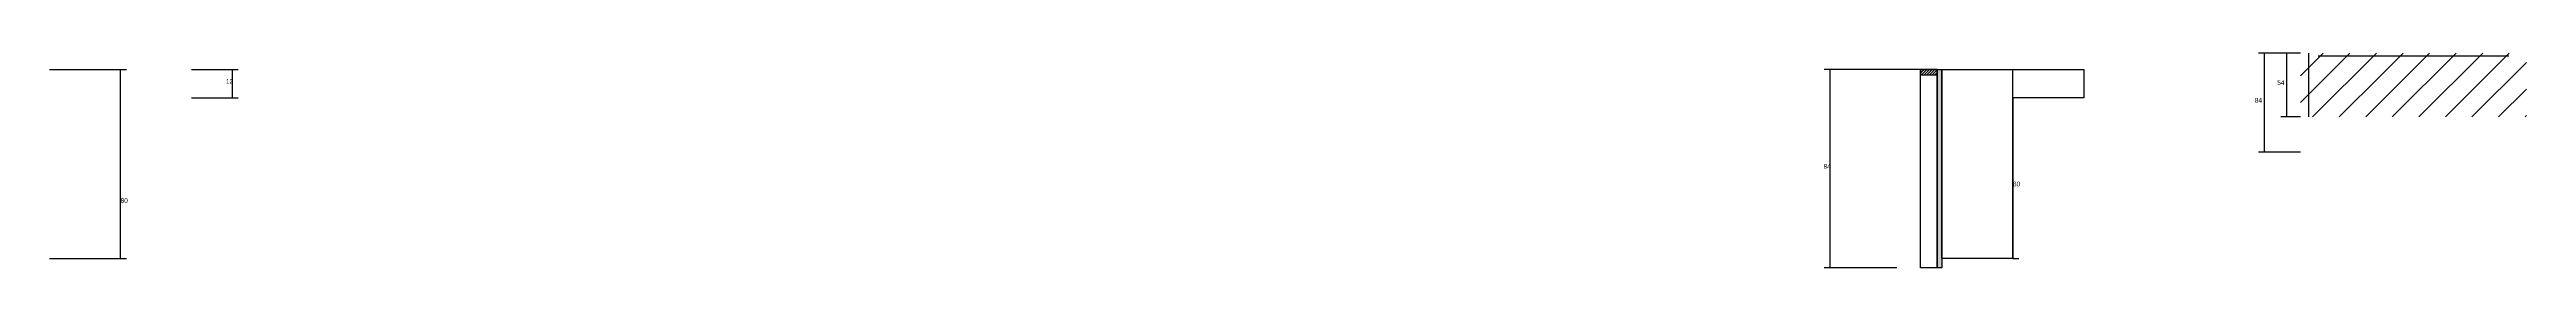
# Model space of a CAD drawing. Header units: metres. Extents: x 129272 to 131365, y 32610 to 33958.
# Drawn here: x 129272 to 131365, y 32610 to 32792 of the extents above; entities that cross this region are included whole.
import ezdxf

# ---------------------------------------------------------------- set-up
doc = ezdxf.new("R2010")
doc.units = ezdxf.units.M
for name, color, linetype in [('CONCRETO', 251, 'Continuous'), ('COTA', 4, 'Continuous'), ('Cota Seção (2x)', 4, 'Continuous'), ('Hachura', 253, 'Continuous'), ('Madeira', 126, 'Continuous'), ('Painéis', 200, 'Continuous'), ('SARR_2.2x7', 40, 'Continuous')]:
    doc.layers.add(name, color=color, linetype=linetype)

msp = doc.modelspace()

# ---------------------------------------------------------------- hatches: boundary and pattern name
at = {"layer": 'Hachura'}
h = msp.add_hatch(dxfattribs=at)
h.set_pattern_fill('ANSI31', scale=0.5)
h.paths.add_polyline_path([(130853, 32778.1), (130853, 32773.7), (130853, 32773.7), (130867, 32773.7), (130867, 32773.7), (130867, 32778.1), (130867, 32778.1), (130853, 32778.1)])
h = msp.add_hatch(color=8, dxfattribs=at)
h.dxf.hatch_style = 1
h.paths.add_polyline_path([(130867, 32778.1), (130871, 32778.1), (130871, 32778.1), (130871, 32610.1), (130871, 32610.1), (130867, 32610.1), (130867, 32610.1), (130867, 32778.1)])
h = msp.add_hatch(dxfattribs=at)
h.set_pattern_fill('ANSI31', scale=5)
h.paths.add_polyline_path([(131242.9, 32738.1), (131242.9, 32792.1), (131173.9, 32792.1), (131173.9, 32738.1)])
h = msp.add_hatch(dxfattribs=at)
h.set_pattern_fill('ANSI31', scale=5)
h.paths.add_polyline_path([(131364.9, 32738.1), (131364.9, 32792.1), (131242.9, 32792.1), (131242.9, 32738.1)])

# ---------------------------------------------------------------- linework, layer by layer
at = {"layer": 'CONCRETO'}
msp.add_lwpolyline([(130871, 32758.1), (130871, 32778.1), (130991, 32778.1), (130991, 32754.1), (130931, 32754.1), (130931, 32618.1), (130871, 32618.1), (130871, 32758.1)], close=True, dxfattribs=at)
at = {"layer": 'COTA'}
for p, q in [((129392.1, 32778.1), (129431.6, 32778.1)), ((129426.6, 32754.1), (129426.6, 32778.1)), ((130853, 32778.1), (130771.5, 32778.1)), ((130776.5, 32610.1), (130776.5, 32778.1)), ((131173.9, 32792.1), (131138.5, 32792.1)), ((131143.5, 32708.1), (131143.5, 32792.1)), ((131173.9, 32792.1), (131157.4, 32792.1)), ((131162.4, 32738.1), (131162.4, 32792.1)), ((129392.1, 32754.1), (129431.6, 32754.1)), ((131173.9, 32738.1), (131157.4, 32738.1)), ((131173.9, 32708.1), (131138.5, 32708.1)), ((130833, 32610.1), (130771.5, 32610.1))]:
    msp.add_line(p, q, dxfattribs=at)
at = {"layer": 'Cota Seção (2x)'}
for p, q in [((129272.1, 32778.1), (129337.1, 32778.1)), ((129332.1, 32618.1), (129332.1, 32778.1)), ((130931, 32618.1), (130931, 32778.1)), ((130931, 32778.1), (130936, 32778.1)), ((129272.1, 32618.1), (129337.1, 32618.1)), ((130931, 32618.1), (130936, 32618.1))]:
    msp.add_line(p, q, dxfattribs=at)
at = {"layer": 'Madeira'}
for points in [[(130853, 32778.1), (130853, 32773.7), (130867, 32773.7), (130867, 32778.1)], [(130853, 32778.1), (130867, 32778.1), (130867, 32610.1), (130853, 32610.1)]]:
    msp.add_lwpolyline(points, close=True, dxfattribs=at)
at = {"layer": 'Painéis'}
msp.add_lwpolyline([(130867, 32778.1), (130871, 32778.1), (130871, 32610.1), (130867, 32610.1)], close=True, dxfattribs=at)
at = {"layer": 'SARR_2.2x7'}
for p, q in [((131180.9, 32738.1), (131180.9, 32792.1)), ((131188.9, 32789.9), (131242.9, 32789.9)), ((131242.9, 32789.9), (131349.9, 32789.9))]:
    msp.add_line(p, q, dxfattribs=at)

# ---------------------------------------------------------------- texts
at = {"layer": 'COTA'}
for s, p in [('12', (129421.1, 32766.1)), ('84', (131135.4, 32750.1)), ('54', (131154.3, 32765.1)), ('84', (130771, 32694.1))]:
    msp.add_text(s, height=4, dxfattribs=at).set_placement(p)
at = {"layer": 'Cota Seção (2x)'}
for p in [(129332.1, 32665.2), (130931, 32679.2)]:
    msp.add_text('80', height=4, dxfattribs=at).set_placement(p)

doc.saveas('drawing.dxf')
